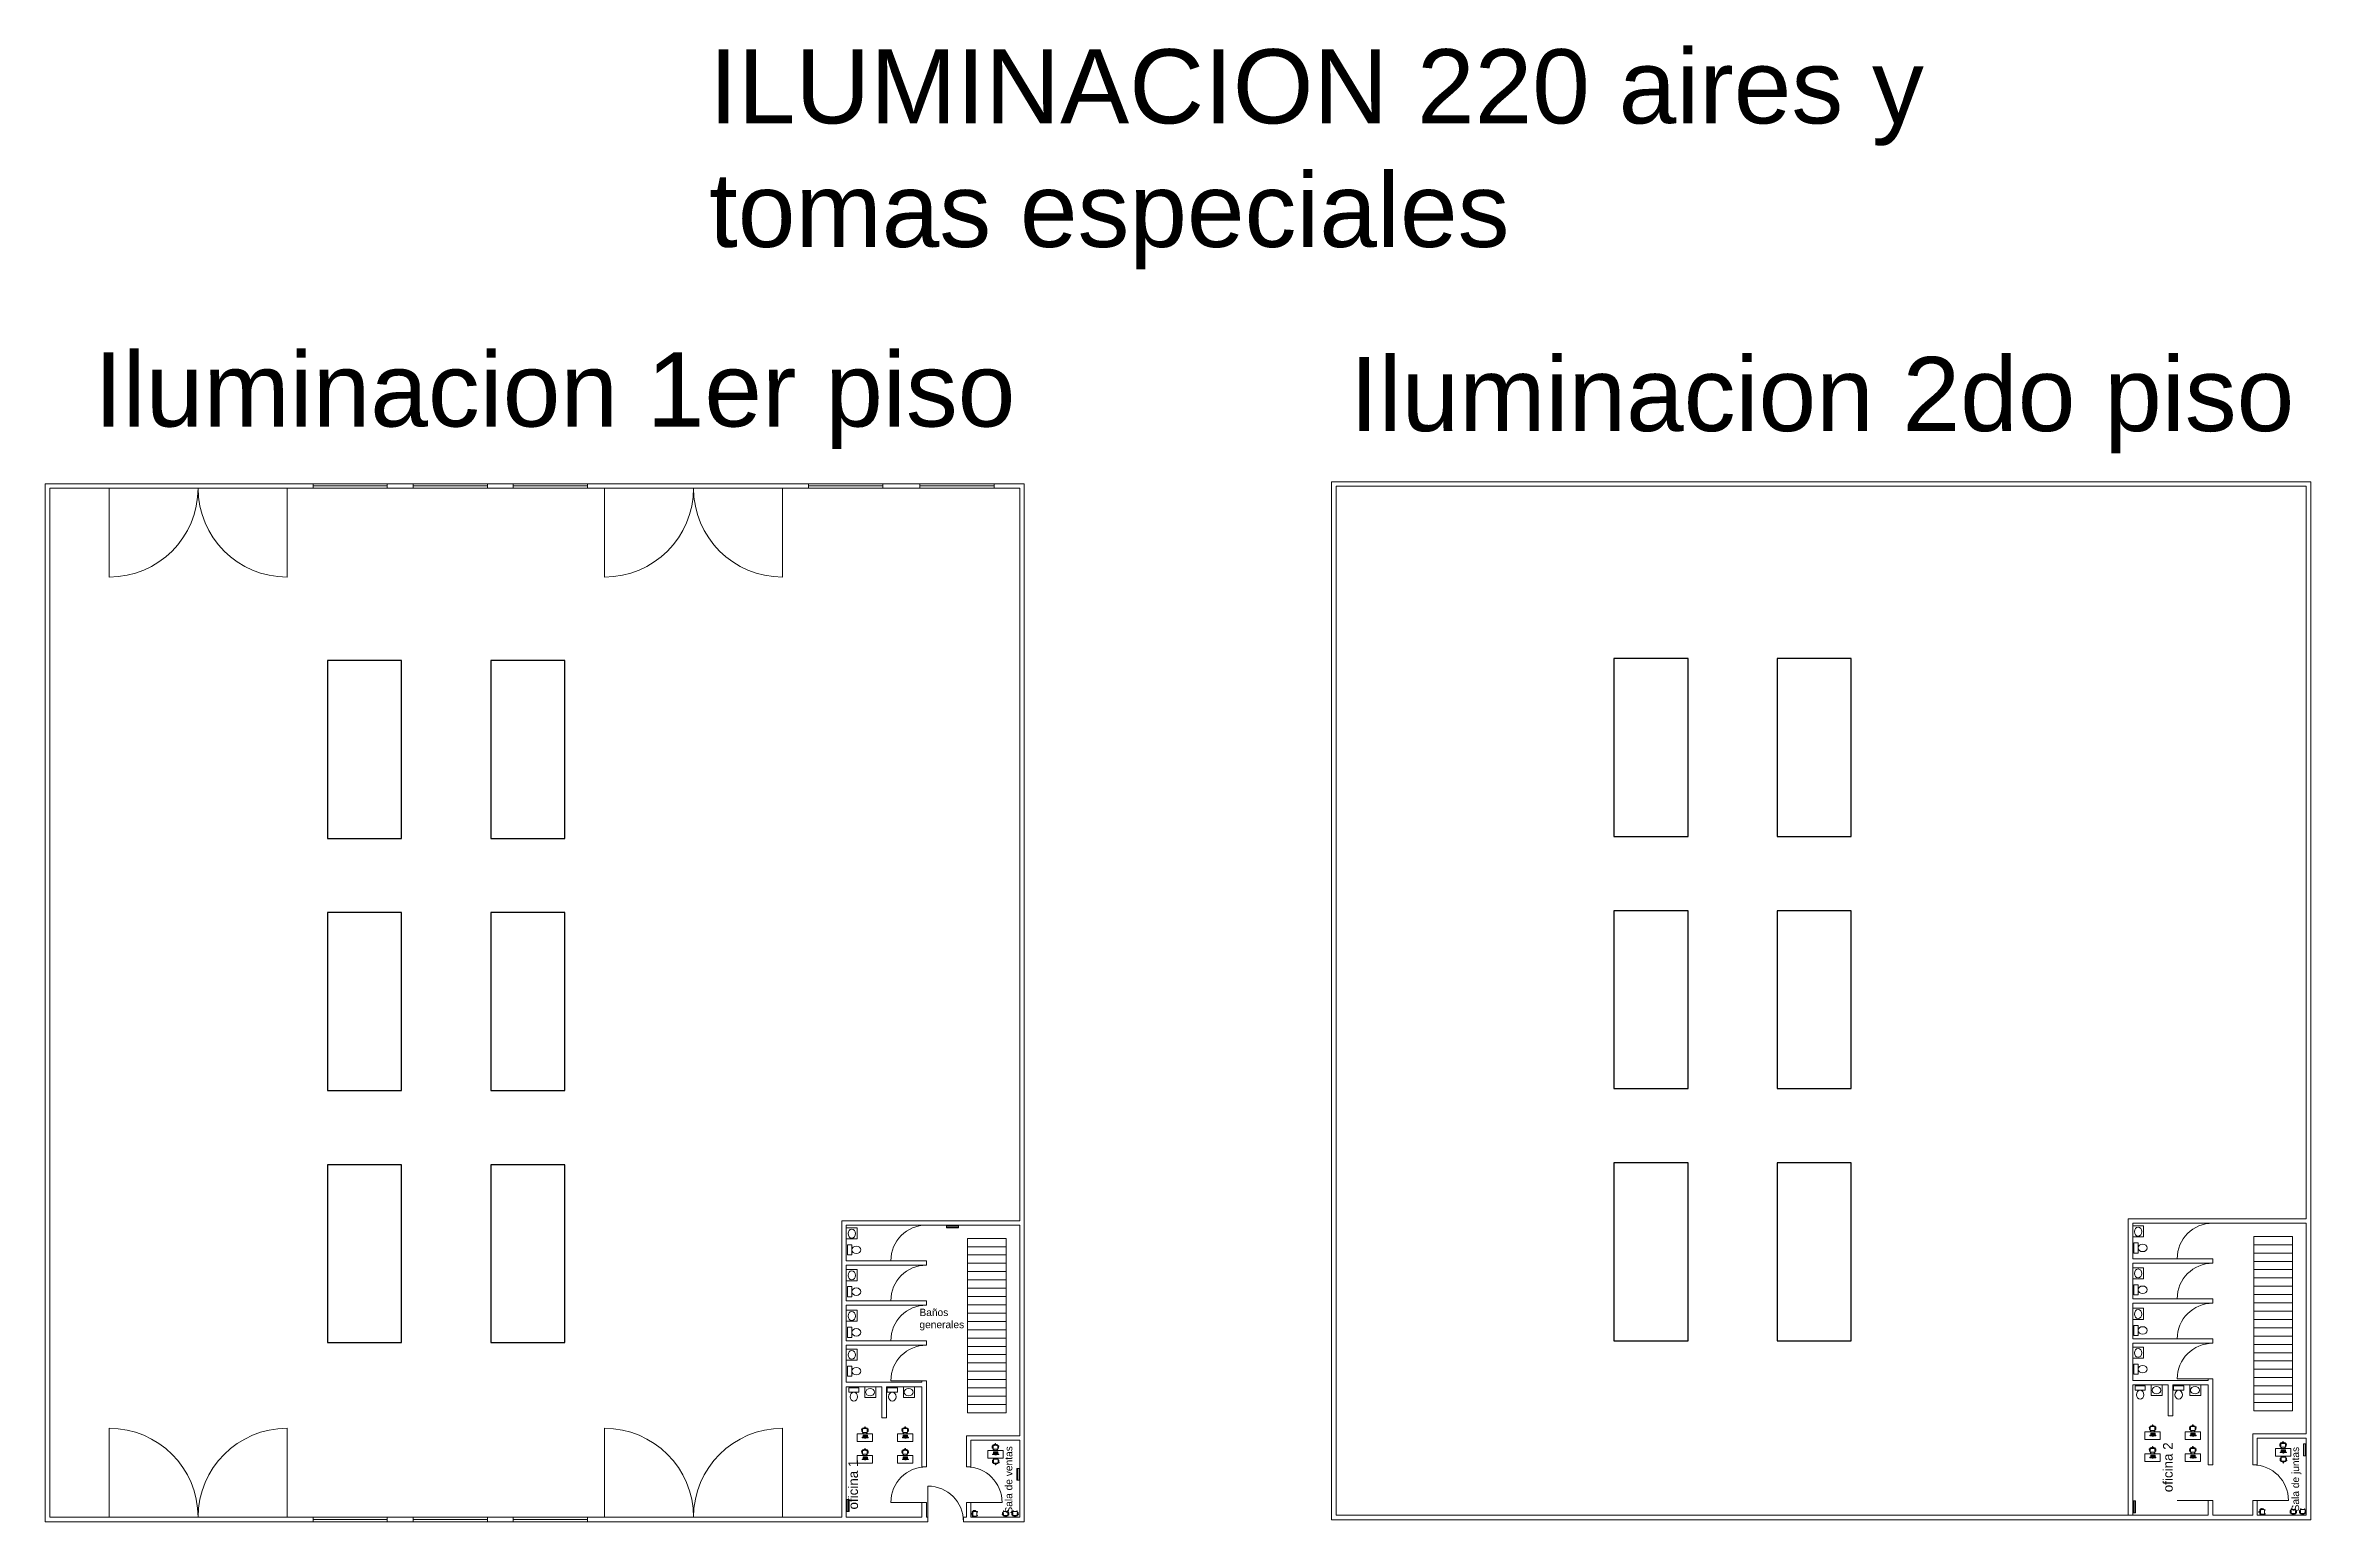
# Model space of a CAD drawing. Header units: millimetres. Extents: x -461 to 1315, y -154 to 152.
# Drawn here: x 655.5 to 731.9, y -43.5 to 6.3 of the extents above; entities that cross this region are included whole.
import ezdxf

# ---------------------------------------------------------------- set-up
doc = ezdxf.new("R2010")
doc.units = ezdxf.units.MM
for name, color, linetype, lineweight in [('A-AREA', 7, 'Continuous', 5), ('A-DOOR', 251, 'Continuous', 13), ('A-FURN', 46, 'Continuous', 13), ('A-GLAZ', 2, 'Continuous', 15), ('A-WALL', 253, 'Continuous', 15), ('C-SSWR', 3, 'Continuous', 13), ('E-LITE', 40, 'Continuous', 13), ('S-STRS', 4, 'Continuous', 13)]:
    doc.layers.add(name, color=color, linetype=linetype, lineweight=lineweight)
doc.layers.add('C-TRAL', color=212, linetype='Continuous')
doc.styles.get("Standard").update_dxf_attribs({"font": 'arial.ttf'})

msp = doc.modelspace()

# ---------------------------------------------------------------- texts
at = {"layer": 'A-AREA', "char_height": 2.5, "attachment_point": 1}
for s, insert in [('ILUMINACION 220 aires y tomas especiales', (677.894, 6.181)), ('Iluminacion 1er piso', (657.162, -4.041)), ('\\pxt10;Iluminacion 2do piso', (699.491, -4.195))]:
    msp.add_mtext_dynamic_manual_height_columns(s, width=43.74055, gutter_width=12.5, heights=[0], dxfattribs=dict(at, insert=insert))
at = {"layer": 'A-WALL', "insert": (684.986, -36.286), "char_height": 0.24578, "attachment_point": 1}
msp.add_mtext_dynamic_manual_height_columns('Baños generales', width=2.32677, gutter_width=1.229, heights=[0], dxfattribs=at)
at = {"layer": 'A-WALL', "attachment_point": 1, "rotation": 90}
for s, width, gutter_width, insert, char_height in [('Sala de ventas', 2.32677, 1.229, (687.872, -43.193), 0.24578), ('oficina 2', 1.93173, 1.615, (726.906, -42.473), 0.3231), ('Sala de juntas', 2.32677, 1.229, (731.245, -43.12), 0.24578), ('oficina 1', 1.93173, 1.615, (682.591, -43.056), 0.3231)]:
    msp.add_mtext_dynamic_manual_height_columns(s, width=width, gutter_width=gutter_width, heights=[0], dxfattribs=dict(at, insert=insert, char_height=char_height))

# ---------------------------------------------------------------- blocks, each defined once
blk = doc.blocks.new('*U119')
at = {"layer": 'E-LITE'}
for p, q in [((1106, 1404), (1187, 1404)), ((1106, 1400), (1106, 1404)), ((1187, 1400), (1106, 1400)), ((1106, 1400), (1106, 1390)), ((1106, 1390), (1186, 1390)), ((1106, 1390), (1106, 1390)), ((1106, 1385), (1106, 1390)), ((1106, 1385), (1106, 1390)), ((1106, 1385), (1186, 1385)), ((1106, 1385), (1106, 1385)), ((1106, 1385), (1106, 1385)), ((1106, 1385), (1106, 1385)), ((1106, 1385), (1106, 1385)), ((1113, 1404), (1121, 1404)), ((1113, 1403), (1113, 1404)), ((1113, 1403), (1121, 1403)), ((1113, 1402), (1113, 1403)), ((1121, 1403), (1113, 1403)), ((1121, 1402), (1113, 1402)), ((1113, 1402), (1121, 1402)), ((1113, 1402), (1113, 1402)), ((1121, 1402), (1113, 1402)), ((1121, 1404), (1129, 1404)), ((1121, 1403), (1121, 1404)), ((1121, 1404), (1121, 1403)), ((1121, 1403), (1129, 1403)), ((1121, 1402), (1121, 1403)), ((1129, 1403), (1121, 1403)), ((1121, 1403), (1121, 1402)), ((1129, 1402), (1121, 1402)), ((1121, 1402), (1129, 1402)), ((1121, 1402), (1121, 1402)), ((1129, 1402), (1121, 1402)), ((1121, 1402), (1121, 1402)), ((1129, 1404), (1129, 1403)), ((1129, 1403), (1129, 1402)), ((1129, 1402), (1129, 1402)), ((1130, 1404), (1138, 1404)), ((1130, 1403), (1130, 1404)), ((1130, 1403), (1138, 1403)), ((1130, 1402), (1130, 1403)), ((1138, 1403), (1130, 1403)), ((1138, 1402), (1130, 1402)), ((1130, 1402), (1138, 1402)), ((1130, 1402), (1130, 1402)), ((1138, 1402), (1130, 1402)), ((1138, 1404), (1138, 1403)), ((1138, 1404), (1146, 1404)), ((1138, 1403), (1138, 1404)), ((1138, 1403), (1138, 1402)), ((1138, 1403), (1146, 1403)), ((1138, 1402), (1138, 1403)), ((1146, 1403), (1138, 1403)), ((1138, 1402), (1138, 1402)), ((1146, 1402), (1138, 1402)), ((1138, 1402), (1146, 1402)), ((1138, 1402), (1138, 1402)), ((1146, 1402), (1138, 1402)), ((1146, 1404), (1146, 1403)), ((1146, 1403), (1146, 1402)), ((1146, 1402), (1146, 1402)), ((1147, 1403), (1147, 1404)), ((1147, 1404), (1155, 1404)), ((1147, 1402), (1147, 1403)), ((1147, 1403), (1155, 1403)), ((1155, 1403), (1147, 1403)), ((1155, 1402), (1147, 1402)), ((1147, 1402), (1147, 1402)), ((1147, 1402), (1155, 1402)), ((1155, 1402), (1147, 1402)), ((1155, 1403), (1155, 1404)), ((1155, 1404), (1163, 1404)), ((1155, 1404), (1155, 1403)), ((1155, 1402), (1155, 1403)), ((1155, 1403), (1163, 1403)), ((1163, 1403), (1155, 1403)), ((1155, 1403), (1155, 1402)), ((1163, 1402), (1155, 1402)), ((1155, 1402), (1155, 1402)), ((1155, 1402), (1163, 1402)), ((1163, 1402), (1155, 1402)), ((1155, 1402), (1155, 1402)), ((1163, 1404), (1163, 1403)), ((1163, 1403), (1163, 1402)), ((1163, 1402), (1163, 1402)), ((1164, 1403), (1164, 1404)), ((1164, 1404), (1172, 1404)), ((1164, 1402), (1164, 1403)), ((1164, 1403), (1172, 1403)), ((1172, 1403), (1164, 1403)), ((1172, 1402), (1164, 1402)), ((1164, 1402), (1164, 1402)), ((1164, 1402), (1172, 1402)), ((1172, 1402), (1164, 1402)), ((1172, 1404), (1172, 1403)), ((1172, 1403), (1172, 1404)), ((1172, 1404), (1180, 1404)), ((1172, 1403), (1172, 1402)), ((1172, 1402), (1172, 1403)), ((1172, 1403), (1180, 1403)), ((1180, 1403), (1172, 1403)), ((1172, 1402), (1172, 1402)), ((1180, 1402), (1172, 1402)), ((1172, 1402), (1172, 1402)), ((1172, 1402), (1180, 1402)), ((1180, 1402), (1172, 1402)), ((1180, 1404), (1180, 1403)), ((1180, 1403), (1180, 1402)), ((1180, 1402), (1180, 1402)), ((1186, 1390), (1187, 1390)), ((1186, 1390), (1186, 1385)), ((1187, 1385), (1186, 1385)), ((1186, 1385), (1187, 1385)), ((1186, 1385), (1186, 1385)), ((1187, 1400), (1187, 1404)), ((1187, 1400), (1187, 1390)), ((1187, 1385), (1187, 1390)), ((1187, 1385), (1187, 1385))]:
    blk.add_line(p, q, dxfattribs=at)
blk = doc.blocks.new('*U117')
at = {"layer": 'E-LITE', "ltscale": 2}
for p, q in [((18607, 41656), (18607, 41674)), ((18608, 41656), (18608, 41674)), ((18612, 41673), (18625, 41668)), ((18655, 41451), (18613, 41451)), ((18621, 41700), (18664, 41686)), ((18622, 41669), (18622, 41663)), ((18644, 41681), (18653, 41684)), ((18668, 41407), (18670, 41456)), ((18679, 41663), (18680, 41692)), ((18721, 41339), (18726, 41347)), ((18723, 41347), (19115, 41347)), ((18744, 41323), (18762, 41347)), ((18904, 41906), (18904, 41868)), ((18933, 41906), (18933, 41868)), ((19094, 41323), (19076, 41347)), ((19117, 41339), (19111, 41347)), ((19158, 41663), (19157, 41691)), ((19169, 41407), (19167, 41456)), ((19217, 41700), (19173, 41686)), ((19225, 41451), (19183, 41451)), ((19194, 41681), (19184, 41684)), ((19226, 41673), (19212, 41668)), ((19215, 41669), (19215, 41663)), ((19230, 41656), (19230, 41674)), ((19231, 41656), (19231, 41674))]:
    blk.add_line(p, q, dxfattribs=at)
at = {"layer": 'E-LITE'}
for p, q in [((19260, 40835), (18629, 40835)), ((18629, 40835), (18629, 40805)), ((18644, 40790), (19245, 40790)), ((18762, 41053), (18780, 41053)), ((18805, 41053), (18805, 41038)), ((18805, 41013), (18805, 40997)), ((18805, 40992), (18805, 40977)), ((18805, 40971), (18805, 40955)), ((18805, 40934), (18805, 40918)), ((18825, 41053), (18825, 41038)), ((18825, 41033), (18825, 41017)), ((18825, 41013), (18825, 40997)), ((18825, 40992), (18825, 40977)), ((18825, 40971), (18825, 40955)), ((18825, 40934), (18825, 40918)), ((18845, 41053), (18845, 41038)), ((18845, 41013), (18845, 40997)), ((18845, 40992), (18845, 40977)), ((18845, 40971), (18845, 40955)), ((18845, 40934), (18845, 40918)), ((18873, 40781), (18873, 40790)), ((18876, 40934), (18876, 40918)), ((18887, 41054), (18905, 41054)), ((18896, 40934), (18896, 40918)), ((18905, 41054), (18905, 41038)), ((18905, 41054), (18905, 41038)), ((18905, 40992), (18905, 40977)), ((18905, 40971), (18905, 40955)), ((18917, 40934), (18917, 40918)), ((18925, 41054), (18925, 41038)), ((18925, 41035), (18925, 41019)), ((18925, 41013), (18925, 40997)), ((18925, 40992), (18925, 40977)), ((18925, 40971), (18925, 40955)), ((18937, 40934), (18937, 40918)), ((18945, 41054), (18945, 41038)), ((18945, 41035), (18945, 41019)), ((18945, 41013), (18945, 40997)), ((18945, 40992), (18945, 40977)), ((18945, 40971), (18945, 40955)), ((18965, 41035), (18965, 41019)), ((18965, 41013), (18965, 40997)), ((18965, 40992), (18965, 40977)), ((18965, 40971), (18965, 40955)), ((18967, 40934), (18967, 40918)), ((18968, 41054), (18985, 41054)), ((18985, 41038), (18968, 41038)), ((18985, 41035), (18985, 41019)), ((18985, 41013), (18985, 40997)), ((18985, 40992), (18985, 40977)), ((18985, 40971), (18985, 40955)), ((18987, 40934), (18987, 40918)), ((18988, 41054), (19006, 41054)), ((19006, 41038), (18988, 41038)), ((19006, 41035), (19006, 41019)), ((19006, 41013), (19006, 40997)), ((19006, 40992), (19006, 40977)), ((19006, 40971), (19006, 40955)), ((19007, 40934), (19007, 40918)), ((19008, 41054), (19026, 41054)), ((19026, 41038), (19008, 41038)), ((19015, 40782), (19015, 40790)), ((19026, 41035), (19026, 41019)), ((19026, 41013), (19026, 40997)), ((19026, 40992), (19026, 40977)), ((19026, 40971), (19026, 40955)), ((19028, 40934), (19028, 40918)), ((19046, 41035), (19046, 41019)), ((19046, 41013), (19046, 40997)), ((19046, 40992), (19046, 40977)), ((19046, 40971), (19046, 40955)), ((19058, 40934), (19058, 40918)), ((19066, 41054), (19066, 41038)), ((19066, 41035), (19066, 41019)), ((19066, 41013), (19066, 40997)), ((19066, 40992), (19066, 40977)), ((19066, 40971), (19066, 40955)), ((19078, 40934), (19078, 40918)), ((19087, 41054), (19087, 41038)), ((19087, 41035), (19087, 41019)), ((19087, 41013), (19087, 40997)), ((19087, 40992), (19087, 40977)), ((19087, 40971), (19087, 40955)), ((19098, 40934), (19098, 40918)), ((19107, 41054), (19107, 41038)), ((19107, 41035), (19107, 41019)), ((19107, 41013), (19107, 40997)), ((19107, 40992), (19107, 40977)), ((19107, 40971), (19107, 40955)), ((19118, 40934), (19118, 40918)), ((19127, 41013), (19127, 40997)), ((19127, 40992), (19127, 40977)), ((19127, 40971), (19127, 40955))]:
    blk.add_line(p, q, dxfattribs=at)
for points in [[(19719, 41205), (19719, 40405), (18119, 40405), (18119, 41205)], [(18629, 40835), (19260, 40835), (19260, 40845), (18629, 40845)], [(18722, 41053), (18722, 41038), (18740, 41038), (18740, 41053)], [(18722, 41035), (18722, 41019), (18740, 41019), (18740, 41035)], [(18722, 41013), (18722, 40997), (18740, 40997), (18740, 41013)], [(18722, 40992), (18722, 40977), (18740, 40977), (18740, 40992)], [(18742, 41035), (18742, 41019), (18760, 41019), (18760, 41035)], [(18742, 41013), (18742, 40997), (18760, 40997), (18760, 41013)], [(18742, 40992), (18742, 40977), (18760, 40977), (18760, 40992)], [(18762, 41035), (18762, 41019), (18780, 41019), (18780, 41035)], [(18762, 41013), (18762, 40997), (18780, 40997), (18780, 41013)], [(18762, 40992), (18762, 40977), (18780, 40977), (18780, 40992)], [(18787, 41053), (18787, 41038), (18805, 41038), (18805, 41053)], [(18787, 41013), (18787, 40997), (18805, 40997), (18805, 41013)], [(18787, 40992), (18787, 40977), (18805, 40977), (18805, 40992)], [(18787, 40971), (18787, 40955), (18805, 40955), (18805, 40971)], [(18787, 40934), (18787, 40918), (18805, 40918), (18805, 40934)], [(18807, 41053), (18807, 41038), (18825, 41038), (18825, 41053)], [(18807, 41033), (18807, 41017), (18825, 41017), (18825, 41033)], [(18807, 41013), (18807, 40997), (18825, 40997), (18825, 41013)], [(18807, 40992), (18807, 40977), (18825, 40977), (18825, 40992)], [(18807, 40971), (18807, 40955), (18825, 40955), (18825, 40971)], [(18807, 40934), (18807, 40918), (18825, 40918), (18825, 40934)], [(18828, 41053), (18828, 41038), (18845, 41038), (18845, 41053)], [(18828, 41013), (18828, 40997), (18845, 40997), (18845, 41013)], [(18828, 40992), (18828, 40977), (18845, 40977), (18845, 40992)], [(18828, 40971), (18828, 40955), (18845, 40955), (18845, 40971)], [(18828, 40934), (18828, 40918), (18845, 40918), (18845, 40934)], [(18905, 41035), (18905, 41019), (18855, 41019), (18855, 41035)], [(18855, 40998), (18855, 41013), (18892, 41013), (18892, 40998)], [(18855, 40977), (18855, 40993), (18881, 40993), (18881, 40977)], [(18884, 40955), (18855, 40955), (18855, 40971), (18884, 40971)], [(18858, 40934), (18858, 40918), (18876, 40918), (18876, 40934)], [(18879, 40934), (18879, 40918), (18896, 40918), (18896, 40934)], [(18887, 41054), (18887, 41038), (18905, 41038), (18905, 41054)], [(18887, 40992), (18887, 40977), (18905, 40977), (18905, 40992)], [(18887, 40971), (18887, 40955), (18905, 40955), (18905, 40971)], [(18899, 40934), (18899, 40918), (18917, 40918), (18917, 40934)], [(18900, 40790), (18988, 40790), (18988, 40763), (18900, 40763)], [(18907, 41054), (18907, 41038), (18925, 41038), (18925, 41054)], [(18907, 41035), (18907, 41019), (18925, 41019), (18925, 41035)], [(18907, 41013), (18907, 40997), (18925, 40997), (18925, 41013)], [(18907, 40992), (18907, 40977), (18925, 40977), (18925, 40992)], [(18907, 40971), (18907, 40955), (18925, 40955), (18925, 40971)], [(18919, 40934), (18919, 40918), (18937, 40918), (18937, 40934)], [(18927, 41054), (18927, 41038), (18945, 41038), (18945, 41054)], [(18927, 41035), (18927, 41019), (18945, 41019), (18945, 41035)], [(18927, 41013), (18927, 40997), (18945, 40997), (18945, 41013)], [(18927, 40992), (18927, 40977), (18945, 40977), (18945, 40992)], [(18927, 40971), (18927, 40955), (18945, 40955), (18945, 40971)], [(18948, 41035), (18948, 41019), (18965, 41019), (18965, 41035)], [(18948, 41013), (18948, 40997), (18965, 40997), (18965, 41013)], [(18948, 40992), (18948, 40977), (18965, 40977), (18965, 40992)], [(18948, 40971), (18948, 40955), (18965, 40955), (18965, 40971)], [(18949, 40934), (18949, 40918), (18967, 40918), (18967, 40934)], [(18968, 41035), (18968, 41019), (18985, 41019), (18985, 41035)], [(18968, 41013), (18968, 40997), (18985, 40997), (18985, 41013)], [(18968, 40992), (18968, 40977), (18985, 40977), (18985, 40992)], [(18968, 40971), (18968, 40955), (18985, 40955), (18985, 40971)], [(18970, 40934), (18970, 40918), (18987, 40918), (18987, 40934)], [(18988, 41035), (18988, 41019), (19006, 41019), (19006, 41035)], [(18988, 41013), (18988, 40997), (19006, 40997), (19006, 41013)], [(18988, 40992), (18988, 40977), (19006, 40977), (19006, 40992)], [(18988, 40971), (18988, 40955), (19006, 40955), (19006, 40971)], [(18990, 40934), (18990, 40918), (19007, 40918), (19007, 40934)], [(19008, 41035), (19008, 41019), (19026, 41019), (19026, 41035)], [(19008, 41013), (19008, 40997), (19026, 40997), (19026, 41013)], [(19008, 40992), (19008, 40977), (19026, 40977), (19026, 40992)], [(19008, 40971), (19008, 40955), (19026, 40955), (19026, 40971)], [(19010, 40934), (19010, 40918), (19028, 40918), (19028, 40934)], [(19028, 41035), (19028, 41019), (19046, 41019), (19046, 41035)], [(19028, 41013), (19028, 40997), (19046, 40997), (19046, 41013)], [(19028, 40992), (19028, 40977), (19046, 40977), (19046, 40992)], [(19028, 40971), (19028, 40955), (19046, 40955), (19046, 40971)], [(19040, 40934), (19040, 40918), (19058, 40918), (19058, 40934)], [(19049, 41054), (19049, 41038), (19066, 41038), (19066, 41054)], [(19049, 41035), (19049, 41019), (19066, 41019), (19066, 41035)], [(19049, 41013), (19049, 40997), (19066, 40997), (19066, 41013)], [(19049, 40992), (19049, 40977), (19066, 40977), (19066, 40992)], [(19049, 40971), (19049, 40955), (19066, 40955), (19066, 40971)], [(19060, 40934), (19060, 40918), (19078, 40918), (19078, 40934)], [(19069, 41054), (19069, 41038), (19087, 41038), (19087, 41054)], [(19069, 41035), (19069, 41019), (19087, 41019), (19087, 41035)], [(19069, 41013), (19069, 40997), (19087, 40997), (19087, 41013)], [(19069, 40992), (19069, 40977), (19087, 40977), (19087, 40992)], [(19069, 40971), (19069, 40955), (19087, 40955), (19087, 40971)], [(19080, 40934), (19080, 40918), (19098, 40918), (19098, 40934)], [(19089, 41054), (19089, 41038), (19107, 41038), (19107, 41054)], [(19089, 41035), (19089, 41019), (19107, 41019), (19107, 41035)], [(19089, 41013), (19089, 40997), (19107, 40997), (19107, 41013)], [(19089, 40992), (19089, 40977), (19107, 40977), (19107, 40992)], [(19089, 40971), (19089, 40955), (19107, 40955), (19107, 40971)], [(19101, 40934), (19101, 40918), (19118, 40918), (19118, 40934)], [(19109, 41013), (19109, 40997), (19127, 40997), (19127, 41013)], [(19109, 40992), (19109, 40977), (19127, 40977), (19127, 40992)], [(19109, 40971), (19109, 40955), (19127, 40955), (19127, 40971)], [(19130, 41013), (19130, 40997), (19147, 40997), (19147, 41013)], [(19130, 40992), (19130, 40977), (19147, 40977), (19147, 40992)], [(19130, 40971), (19130, 40955), (19147, 40955), (19147, 40971)], [(19130, 40934), (19130, 40918), (19147, 40918), (19147, 40934)]]:
    blk.add_lwpolyline(points, close=True, dxfattribs=at)
at = {"layer": 'E-LITE', "ltscale": 2}
for points in [[(18589, 41676), (18589, 41645), (18588, 41644), (18578, 41644), (18575, 41648), (18575, 41700), (18578, 41704), (18583, 41704)], [(18595, 41645), (18590, 41645), (18590, 41675)], [(18614, 41704), (18618, 41704), (18622, 41700), (18622, 41699)], [(18712, 41299), (18712, 41269), (18711, 41267), (18701, 41267), (18697, 41271), (18697, 41324), (18701, 41327), (18706, 41327)], [(18729, 41298), (18729, 41269), (18713, 41269), (18713, 41298)], [(18745, 41324), (18745, 41271), (18741, 41267), (18731, 41267), (18730, 41269), (18730, 41299)], [(18904, 41877), (18899, 41877), (18895, 41880), (18895, 41933), (18899, 41937), (18903, 41937)], [(18933, 41877), (18939, 41877), (18942, 41880), (18942, 41933), (18939, 41937), (18934, 41937)], [(19093, 41324), (19093, 41271), (19096, 41267), (19106, 41267), (19107, 41268), (19107, 41299)], [(19125, 41298), (19125, 41268), (19108, 41268), (19108, 41298)], [(19132, 41327), (19137, 41327), (19140, 41324), (19140, 41271), (19137, 41267), (19127, 41267), (19126, 41268), (19126, 41299)], [(19224, 41704), (19219, 41704), (19215, 41700), (19215, 41699)], [(19248, 41675), (19248, 41645), (19243, 41645)], [(19255, 41704), (19259, 41704), (19263, 41700), (19263, 41647), (19259, 41644), (19250, 41644), (19249, 41645), (19249, 41675)]]:
    blk.add_lwpolyline(points, dxfattribs=at)
at = {"layer": 'E-LITE'}
for points in [[(18667, 41668), (18609, 41656)], [(18629, 40805), (18629, 40835)], [(19245, 40790), (18644, 40790)], [(18780, 41038), (18780, 41053), (18742, 41053), (18742, 41038), (18780, 41038), (18762, 41038)], [(18855, 41038), (18855, 41054), (18884, 41054), (18884, 41038), (18855, 41038)], [(18945, 41842), (18941, 41868), (18897, 41868), (18893, 41842)], [(19028, 41054), (19046, 41054), (19046, 41038), (19046, 41054), (18948, 41054), (18948, 41038), (19046, 41038), (19028, 41038)], [(19127, 41054), (19109, 41054), (19109, 41038), (19127, 41038)], [(19109, 41054), (19147, 41054), (19147, 41038), (19109, 41038)], [(19127, 41035), (19109, 41035), (19109, 41019), (19127, 41019)], [(19109, 41035), (19147, 41035), (19147, 41019), (19109, 41019)], [(19171, 41668), (19229, 41656)], [(19260, 40835), (19260, 40805)]]:
    blk.add_lwpolyline(points, dxfattribs=at)
blk.add_lwpolyline([(19171, 41050, 0.4142136), (19156, 41065), (18736, 41065, 0.4142136), (18721, 41050), (18721, 40920, 0.4142136), (18736, 40905), (19156, 40905, 0.4142136), (19171, 40920)], format="xyb", close=True, dxfattribs=at)
blk.add_lwpolyline([(19245, 40790, 0.4142136), (19260, 40805), (19260, 40835)], format="xyb", dxfattribs=at)
for centre in [(18731, 40927), (18751, 40927), (18771, 40927)]:
    blk.add_circle(centre, 2.59, dxfattribs=at)
at = {"layer": 'E-LITE', "ltscale": 2}
for centre, radius, start, end in [((18598, 41692), 19.1, 40.52447, 283.45948), ((19430, 41541), 843, 173.3476, 184.90474), ((18610, 41471), 20.1, 185.03654, 276.00474), ((18613, 41637), 19.6, 101.38427, 176.06746), ((18606, 41654), 20, 72.20154, 98.70741), ((18627, 41719), 20, 225.27654, 251.78243), ((18651, 41650), 31.9, 103.75015, 164.57903), ((18709, 41457), 234, 97.11894, 103.75015), ((18657, 41473), 22.2, 265.04182, 0.93164), ((18675, 41793), 11.1, 111.0959, 214.61874), ((18677, 41787), 11.1, 111.0959, 181.3726), ((18918, 41944), 297, 212.04452, 226.75437), ((18669, 41656), 12.1, 357.63877, 99.61074), ((18725, 41404), 57, 177.57291, 267.81851), ((18919, 41041), 801, 71.98827, 107.99568), ((18919, 41041), 794, 71.98827, 107.99568), ((24194, 41493), 5515, 178.31383, 180.20718), ((18740, 41689), 59.8, 126.26397, 177.38921), ((18721, 41316), 19.1, 112.52447, 355.45949), ((18725, 41739), 15.3, 226.96029, 245.59581), ((18704, 41351), 20, 297.27654, 323.78241), ((18919, 41061), 693, 73.19676, 106.78717), ((18760, 41311), 20, 144.20154, 170.7074), ((18919, 41925), 19.1, 328.52447, 211.45948), ((18884, 41906), 20, 0.20154, 26.70741), ((18953, 41906), 20, 153.27654, 179.78243), ((19078, 41311), 20, 9.27654, 35.78241), ((19117, 41316), 19.1, 184.52446, 67.45949), ((19112, 41404), 57, 272.16543, 2.41103), ((19133, 41351), 20, 216.20154, 242.7074), ((19113, 41739), 15.3, 294.38816, 313.02366), ((18920, 41944), 297, 313.22957, 327.93944), ((19098, 41689), 59.8, 2.59474, 54.06118), ((19169, 41656), 12.1, 80.3732, 182.3452), ((13644, 41495), 5515, 359.77676, 1.67011), ((19129, 41457), 234, 76.23381, 82.86501), ((19181, 41473), 22.2, 179.05231, 274.94213), ((19160, 41787), 11.1, 358.6113, 68.88805), ((19162, 41793), 11.1, 325.36516, 68.88805), ((19186, 41650), 31.9, 15.40493, 76.23381), ((19211, 41719), 20, 288.20154, 314.70741), ((19239, 41692), 19.1, 256.52446, 139.45948), ((19227, 41471), 20.1, 263.97921, 354.94741), ((19232, 41654), 20, 81.27654, 107.78241), ((19225, 41637), 19.6, 3.91648, 78.59968), ((18408, 41541), 843, 355.07922, 6.63635)]:
    blk.add_arc(centre, radius, start, end, dxfattribs=at)
at = {"layer": 'E-LITE'}
blk.add_arc((18644, 40805), 15, 180, 270, dxfattribs=at)
blk.add_ellipse((18944, 40781), major_axis=(-70.7, -0.3), ratio=0.422033, start_param=6.2799588, end_param=9.4843481, dxfattribs=at)
blk = doc.blocks.new('*U118')
at = {"layer": 'E-LITE', "ltscale": 2}
for p, q in [((18607, 41656), (18607, 41674)), ((18608, 41656), (18608, 41674)), ((18612, 41673), (18625, 41668)), ((18655, 41451), (18613, 41451)), ((18621, 41700), (18664, 41686)), ((18622, 41669), (18622, 41663)), ((18644, 41681), (18653, 41684)), ((18668, 41407), (18670, 41456)), ((18679, 41663), (18680, 41692)), ((18721, 41339), (18726, 41347)), ((18723, 41347), (19115, 41347)), ((18744, 41323), (18762, 41347)), ((18904, 41906), (18904, 41868)), ((18933, 41906), (18933, 41868)), ((19094, 41323), (19076, 41347)), ((19117, 41339), (19111, 41347)), ((19158, 41663), (19157, 41691)), ((19169, 41407), (19167, 41456)), ((19217, 41700), (19173, 41686)), ((19225, 41451), (19183, 41451)), ((19194, 41681), (19184, 41684)), ((19226, 41673), (19212, 41668)), ((19215, 41669), (19215, 41663)), ((19230, 41656), (19230, 41674)), ((19231, 41656), (19231, 41674))]:
    blk.add_line(p, q, dxfattribs=at)
for points in [[(18589, 41676), (18589, 41645), (18588, 41644), (18578, 41644), (18575, 41648), (18575, 41700), (18578, 41704), (18583, 41704)], [(18595, 41645), (18590, 41645), (18590, 41675)], [(18614, 41704), (18618, 41704), (18622, 41700), (18622, 41699)], [(18712, 41299), (18712, 41269), (18711, 41267), (18701, 41267), (18697, 41271), (18697, 41324), (18701, 41327), (18706, 41327)], [(18729, 41298), (18729, 41269), (18713, 41269), (18713, 41298)], [(18745, 41324), (18745, 41271), (18741, 41267), (18731, 41267), (18730, 41269), (18730, 41299)], [(18904, 41877), (18899, 41877), (18895, 41880), (18895, 41933), (18899, 41937), (18903, 41937)], [(18933, 41877), (18939, 41877), (18942, 41880), (18942, 41933), (18939, 41937), (18934, 41937)], [(19093, 41324), (19093, 41271), (19096, 41267), (19106, 41267), (19107, 41268), (19107, 41299)], [(19125, 41298), (19125, 41268), (19108, 41268), (19108, 41298)], [(19132, 41327), (19137, 41327), (19140, 41324), (19140, 41271), (19137, 41267), (19127, 41267), (19126, 41268), (19126, 41299)], [(19224, 41704), (19219, 41704), (19215, 41700), (19215, 41699)], [(19248, 41675), (19248, 41645), (19243, 41645)], [(19255, 41704), (19259, 41704), (19263, 41700), (19263, 41647), (19259, 41644), (19250, 41644), (19249, 41645), (19249, 41675)]]:
    blk.add_lwpolyline(points, dxfattribs=at)
at = {"layer": 'E-LITE'}
for points in [[(18667, 41668), (18609, 41656)], [(18945, 41842), (18941, 41868), (18897, 41868), (18893, 41842)], [(19171, 41668), (19229, 41656)]]:
    blk.add_lwpolyline(points, dxfattribs=at)
at = {"layer": 'E-LITE', "ltscale": 2}
for centre, radius, start, end in [((18598, 41692), 19.1, 40.52447, 283.45948), ((19430, 41541), 843, 173.3476, 184.90474), ((18610, 41471), 20.1, 185.03654, 276.00474), ((18613, 41637), 19.6, 101.38427, 176.06746), ((18606, 41654), 20, 72.20154, 98.70741), ((18627, 41719), 20, 225.27654, 251.78243), ((18651, 41650), 31.9, 103.75015, 164.57903), ((18709, 41457), 234, 97.11894, 103.75015), ((18657, 41473), 22.2, 265.04182, 0.93164), ((18675, 41793), 11.1, 111.0959, 214.61874), ((18677, 41787), 11.1, 111.0959, 181.3726), ((18918, 41944), 297, 212.04452, 226.75437), ((18669, 41656), 12.1, 357.63877, 99.61074), ((18725, 41404), 57, 177.57291, 267.81851), ((18919, 41041), 801, 71.98827, 107.99568), ((18919, 41041), 794, 71.98827, 107.99568), ((24194, 41493), 5515, 178.31383, 180.20718), ((18740, 41689), 59.8, 126.26397, 177.38921), ((18721, 41316), 19.1, 112.52447, 355.45949), ((18725, 41739), 15.3, 226.96029, 245.59581), ((18704, 41351), 20, 297.27654, 323.78241), ((18919, 41061), 693, 73.19676, 106.78717), ((18760, 41311), 20, 144.20154, 170.7074), ((18919, 41925), 19.1, 328.52447, 211.45948), ((18884, 41906), 20, 0.20154, 26.70741), ((18953, 41906), 20, 153.27654, 179.78243), ((19078, 41311), 20, 9.27654, 35.78241), ((19117, 41316), 19.1, 184.52446, 67.45949), ((19112, 41404), 57, 272.16543, 2.41103), ((19133, 41351), 20, 216.20154, 242.7074), ((19113, 41739), 15.3, 294.38816, 313.02366), ((18920, 41944), 297, 313.22957, 327.93944), ((19098, 41689), 59.8, 2.59474, 54.06118), ((19169, 41656), 12.1, 80.3732, 182.3452), ((13644, 41495), 5515, 359.77676, 1.67011), ((19129, 41457), 234, 76.23381, 82.86501), ((19181, 41473), 22.2, 179.05231, 274.94213), ((19160, 41787), 11.1, 358.6113, 68.88805), ((19162, 41793), 11.1, 325.36516, 68.88805), ((19186, 41650), 31.9, 15.40493, 76.23381), ((19211, 41719), 20, 288.20154, 314.70741), ((19239, 41692), 19.1, 256.52446, 139.45948), ((19227, 41471), 20.1, 263.97921, 354.94741), ((19232, 41654), 20, 81.27654, 107.78241), ((19225, 41637), 19.6, 3.91648, 78.59968), ((18408, 41541), 843, 355.07922, 6.63635)]:
    blk.add_arc(centre, radius, start, end, dxfattribs=at)

# ---------------------------------------------------------------- linework, layer by layer
at = {"layer": 'A-DOOR'}
for p, q in [((657.672, -8.617), (657.672, -11.617)), ((663.672, -8.617), (663.672, -11.617)), ((674.372, -8.617, 0.038), (674.372, -11.617, 0.038)), ((677.372, -8.617, 0.038), (677.372, -8.617, -2.962)), ((680.372, -8.617), (680.372, -11.617)), ((685.222, -34.667), (684.022, -34.667)), ((728.581, -34.602), (727.381, -34.602)), ((685.222, -36.017), (684.022, -36.017)), ((728.581, -35.952), (727.381, -35.952)), ((685.222, -37.367), (684.022, -37.367)), ((728.581, -37.302), (727.381, -37.302)), ((685.222, -38.717), (684.022, -38.717)), ((728.581, -38.652), (727.381, -38.652)), ((657.672, -43.317), (657.672, -40.317)), ((663.672, -43.317), (663.672, -40.317)), ((674.372, -43.317, 0.038), (674.372, -40.317, 0.038)), ((680.372, -43.317), (680.372, -40.317)), ((685.272, -43.467), (685.272, -42.267)), ((728.581, -42.752), (727.381, -42.752)), ((729.931, -42.752), (731.131, -42.752)), ((663.672, -43.317), (664.546, -43.317, 0.045)), ((685.222, -42.817), (684.022, -42.817)), ((686.572, -42.817), (687.772, -42.817))]:
    msp.add_line(p, q, dxfattribs=at)
for centre, radius, start, end in [((657.672, -8.617), 3, 270, 0), ((663.672, -8.617), 3, 180, 270), ((674.372, -8.617, 0.038), 3, 270, 0), ((680.372, -8.617), 3, 180, 270), ((685.222, -34.667), 1.2, 90, 180), ((728.581, -34.602), 1.2, 90, 180), ((685.222, -36.017), 1.2, 90, 180), ((728.581, -35.952), 1.2, 90, 180), ((685.222, -37.367), 1.2, 90, 180), ((728.581, -37.302), 1.2, 90, 180), ((685.222, -38.717), 1.2, 90, 180), ((728.581, -38.652), 1.2, 90, 180), ((657.672, -43.317), 3, 0, 90), ((663.672, -43.317), 3, 90, 180), ((674.372, -43.317, 0.038), 3, 0, 90), ((680.372, -43.317), 3, 90, 180), ((685.222, -42.817), 1.2, 90, 180), ((686.572, -42.817), 1.2, 0, 90), ((729.931, -42.752), 1.2, 0, 90), ((685.272, -43.467), 1.2, 0, 90)]:
    msp.add_arc(centre, radius, start, end, dxfattribs=at)
at = {"layer": 'A-FURN'}
for p, q in [((682.888, -33.557), (682.522, -33.557)), ((682.888, -33.929), (682.888, -33.557)), ((726.247, -33.491), (725.881, -33.491)), ((726.247, -33.864), (726.247, -33.491)), ((682.522, -33.929), (682.888, -33.929)), ((725.881, -33.864), (726.247, -33.864)), ((682.888, -34.967), (682.522, -34.967)), ((682.888, -35.34), (682.888, -34.967)), ((726.247, -34.902), (725.881, -34.902)), ((726.247, -35.274), (726.247, -34.902)), ((682.522, -35.34), (682.888, -35.34)), ((725.881, -35.274), (726.247, -35.274)), ((682.888, -36.338), (682.522, -36.338)), ((682.888, -36.71), (682.888, -36.338)), ((726.247, -36.272), (725.881, -36.272)), ((725.881, -36.645), (726.247, -36.645)), ((726.247, -36.645), (726.247, -36.272)), ((682.522, -36.71), (682.888, -36.71)), ((682.888, -37.645), (682.522, -37.645)), ((682.522, -38.018), (682.888, -38.018)), ((682.888, -38.018), (682.888, -37.645)), ((726.247, -37.58), (725.881, -37.58)), ((725.881, -37.952), (726.247, -37.952)), ((726.247, -37.952), (726.247, -37.58)), ((683.147, -38.917), (683.147, -39.283)), ((683.519, -39.283), (683.519, -38.917)), ((684.445, -38.917), (684.445, -39.283)), ((684.817, -39.283), (684.817, -38.917)), ((726.506, -38.852), (726.506, -39.217)), ((726.878, -39.217), (726.878, -38.852)), ((727.804, -38.852), (727.804, -39.217)), ((728.176, -39.217), (728.176, -38.852)), ((683.147, -39.283), (683.519, -39.283)), ((684.445, -39.283), (684.817, -39.283)), ((726.506, -39.217), (726.878, -39.217)), ((727.804, -39.217), (728.176, -39.217))]:
    msp.add_line(p, q, dxfattribs=at)
at = {"layer": 'A-GLAZ'}
for p, q in [((663.672, -8.617), (663.672, -8.617)), ((663.672, -8.617), (663.672, -8.617)), ((663.672, -8.617), (663.672, -8.617)), ((664.547, -8.467, 0), (664.547, -8.617, -0.023)), ((664.547, -8.467, 0), (667.047, -8.467, -0.023)), ((664.547, -8.542, -0.011), (667.047, -8.542, -0.011)), ((664.547, -8.617, -0.023), (667.047, -8.617, -0.023)), ((667.047, -8.467, -0.023), (667.047, -8.617, -0.023)), ((667.922, -8.467, 0), (667.922, -8.617, -0.023)), ((667.922, -8.467, 0), (670.422, -8.467, -0.023)), ((667.922, -8.542, -0.011), (670.422, -8.542, -0.011)), ((667.922, -8.617, -0.023), (670.422, -8.617, -0.023)), ((670.422, -8.467, -0.023), (670.422, -8.617, -0.023)), ((671.297, -8.467, -0.024), (671.297, -8.617, -0.047)), ((671.297, -8.467, -0.024), (673.797, -8.467, -0.047)), ((671.297, -8.542, -0.035), (673.797, -8.542, -0.035)), ((671.297, -8.617, -0.047), (673.797, -8.617, -0.047)), ((673.797, -8.467, -0.047), (673.797, -8.617, -0.047)), ((681.252, -8.617), (681.252, -8.467)), ((681.252, -8.467, -0.001), (683.752, -8.467, -0.024)), ((681.252, -8.542, -0.013), (683.752, -8.542, -0.013)), ((681.252, -8.617, -0.024), (683.752, -8.617, -0.024)), ((683.752, -8.467, -0.024), (683.752, -8.617, -0.024)), ((685.002, -8.617), (685.002, -8.467)), ((685.002, -8.467, -0.001), (687.502, -8.467, -0.024)), ((685.002, -8.542, -0.013), (687.502, -8.542, -0.013)), ((685.002, -8.617, -0.024), (687.502, -8.617, -0.024)), ((687.502, -8.467, -0.024), (687.502, -8.617, -0.024)), ((664.547, -43.317, 0.023), (664.547, -43.467)), ((664.547, -43.317, 0.023), (667.047, -43.317)), ((664.547, -43.392, 0.011), (667.047, -43.392, 0.011)), ((664.547, -43.467), (667.047, -43.467)), ((667.047, -43.317), (667.047, -43.467)), ((667.922, -43.317, 0.023), (667.922, -43.467)), ((667.922, -43.317, 0.023), (670.422, -43.317)), ((667.922, -43.392, 0.011), (670.422, -43.392, 0.011)), ((667.922, -43.467), (670.422, -43.467)), ((670.422, -43.317), (670.422, -43.467)), ((671.297, -43.317, -0.001), (671.297, -43.467, -0.024)), ((671.297, -43.317, -0.001), (673.797, -43.317, -0.024)), ((671.297, -43.392, -0.013), (673.797, -43.392, -0.013)), ((671.297, -43.467, -0.024), (673.797, -43.467, -0.024)), ((673.797, -43.317, -0.024), (673.797, -43.467, -0.024))]:
    msp.add_line(p, q, dxfattribs=at)
at = {"layer": 'A-WALL'}
for p, q in [((688.522, -8.467), (655.522, -8.467)), ((655.522, -8.467), (655.522, -43.467)), ((655.522, -8.467), (655.672, -8.467)), ((688.372, -8.617), (655.672, -8.617)), ((655.672, -8.617), (655.672, -43.317)), ((688.372, -33.317), (688.372, -8.617)), ((688.522, -43.467), (688.522, -8.467)), ((731.881, -8.402), (698.881, -8.402)), ((698.881, -8.402), (698.881, -43.402)), ((698.881, -8.402), (699.031, -8.402)), ((731.731, -8.552), (699.031, -8.552)), ((699.031, -8.552), (699.031, -43.252)), ((731.731, -33.252), (731.731, -8.552)), ((731.881, -43.402), (731.881, -8.402)), ((682.372, -43.317), (682.372, -33.317)), ((682.372, -33.317), (688.372, -33.317)), ((682.372, -33.317), (682.372, -33.467)), ((682.372, -33.317), (682.522, -33.317)), ((682.522, -33.467), (688.372, -33.467)), ((682.522, -33.467), (682.522, -34.667)), ((688.372, -40.567), (688.372, -33.467)), ((725.731, -43.252), (725.731, -33.252)), ((725.731, -33.252), (731.731, -33.252)), ((725.731, -33.252), (725.731, -33.402)), ((725.731, -33.252), (725.881, -33.252)), ((725.881, -33.402), (731.731, -33.402)), ((725.881, -33.402), (725.881, -34.602)), ((731.731, -40.502), (731.731, -33.402)), ((685.222, -34.667), (682.522, -34.667)), ((682.522, -34.817), (682.522, -36.017)), ((685.222, -34.817), (682.522, -34.817)), ((685.222, -34.817), (685.222, -34.667)), ((728.581, -34.602), (725.881, -34.602)), ((725.881, -34.752), (725.881, -35.952)), ((728.581, -34.752), (725.881, -34.752)), ((728.581, -34.752), (728.581, -34.602)), ((685.222, -36.017), (682.522, -36.017)), ((682.522, -36.167), (682.522, -37.367)), ((685.222, -36.167), (682.522, -36.167)), ((685.222, -36.167), (685.222, -36.017)), ((728.581, -35.952), (725.881, -35.952)), ((725.881, -36.102), (725.881, -37.302)), ((728.581, -36.102), (725.881, -36.102)), ((728.581, -36.102), (728.581, -35.952)), ((685.222, -37.367), (682.522, -37.367)), ((685.222, -37.517), (685.222, -37.367)), ((728.581, -37.302), (725.881, -37.302)), ((728.581, -37.452), (728.581, -37.302)), ((682.522, -37.517), (682.522, -38.317)), ((685.222, -37.517), (682.522, -37.517)), ((682.522, -37.592), (682.522, -37.617)), ((725.881, -37.452), (725.881, -38.252)), ((728.581, -37.452), (725.881, -37.452)), ((725.881, -37.527), (725.881, -37.552)), ((682.522, -38.467), (682.522, -38.317)), ((682.522, -38.467), (682.522, -38.767)), ((682.522, -38.767), (682.522, -38.467)), ((682.522, -38.467), (682.522, -38.767)), ((682.522, -38.767), (685.047, -38.767)), ((682.522, -38.917), (682.522, -41.167)), ((683.722, -38.917), (682.522, -38.917)), ((682.522, -43.317), (682.522, -38.917)), ((682.522, -38.917), (682.522, -39.817)), ((683.722, -39.667), (683.722, -38.917)), ((685.072, -38.917), (683.872, -38.917)), ((683.872, -39.667), (683.872, -38.917)), ((685.047, -38.767), (685.072, -38.767)), ((685.072, -38.767), (685.072, -38.717)), ((685.072, -38.717), (685.222, -38.717)), ((685.072, -38.742), (685.072, -38.717)), ((685.072, -38.917), (685.072, -39.817)), ((685.222, -39.817), (685.222, -38.717)), ((725.881, -38.402), (725.881, -38.252)), ((725.881, -38.402), (725.881, -38.702)), ((725.881, -38.702), (725.881, -38.402)), ((725.881, -38.402), (725.881, -38.702)), ((725.881, -38.702), (728.406, -38.702)), ((725.881, -38.852), (725.881, -41.102)), ((727.081, -38.852), (725.881, -38.852)), ((725.881, -43.252), (725.881, -38.852)), ((725.881, -38.852), (725.881, -39.752)), ((727.081, -39.602), (727.081, -38.852)), ((728.431, -38.852), (727.231, -38.852)), ((727.231, -39.602), (727.231, -38.852)), ((728.406, -38.702), (728.431, -38.702)), ((728.431, -38.702), (728.431, -38.652)), ((728.431, -38.652), (728.581, -38.652)), ((728.431, -38.677), (728.431, -38.652)), ((728.431, -38.852), (728.431, -39.752)), ((728.581, -39.752), (728.581, -38.652)), ((683.722, -39.667), (683.722, -39.817)), ((683.872, -39.667), (683.872, -39.817)), ((727.081, -39.602), (727.081, -39.752)), ((727.231, -39.602), (727.231, -39.752)), ((683.722, -39.817), (683.722, -39.967)), ((683.722, -39.967), (683.872, -39.967)), ((683.872, -39.817), (683.872, -39.967)), ((685.072, -41.617), (685.072, -39.817)), ((685.072, -39.817), (685.072, -41.617)), ((685.222, -39.817), (685.222, -41.617)), ((727.081, -39.752), (727.081, -39.902)), ((727.081, -39.902), (727.231, -39.902)), ((727.231, -39.752), (727.231, -39.902)), ((728.431, -41.552), (728.431, -39.752)), ((728.431, -39.752), (728.431, -41.552)), ((728.581, -39.752), (728.581, -41.552)), ((686.572, -40.717), (686.572, -40.567)), ((686.572, -40.567), (688.372, -40.567)), ((686.572, -40.567), (686.722, -40.567)), ((686.572, -41.017), (686.572, -40.717)), ((686.572, -41.017), (686.572, -41.617)), ((686.722, -40.717), (688.372, -40.717)), ((686.722, -41.317), (686.722, -40.717)), ((688.372, -41.167), (688.372, -40.717)), ((688.372, -41.317), (688.372, -41.167)), ((729.931, -40.652), (729.931, -40.502)), ((729.931, -40.502), (731.731, -40.502)), ((729.931, -40.502), (730.081, -40.502)), ((729.931, -40.952), (729.931, -40.652)), ((729.931, -40.952), (729.931, -41.552)), ((730.081, -40.652), (731.731, -40.652)), ((730.081, -41.252), (730.081, -40.652)), ((731.731, -43.252), (731.731, -40.652)), ((682.522, -41.317), (682.522, -43.317)), ((685.222, -41.617), (685.072, -41.617)), ((686.572, -41.617), (686.722, -41.617)), ((686.722, -41.317), (686.722, -41.617)), ((688.372, -43.317), (688.372, -41.317)), ((725.881, -41.252), (725.881, -43.252)), ((728.581, -41.552), (728.431, -41.552)), ((729.931, -41.552), (730.081, -41.552)), ((730.081, -41.252), (730.081, -41.552)), ((728.431, -43.252), (728.431, -42.752)), ((728.431, -42.752), (728.431, -43.252)), ((728.581, -42.752), (728.431, -42.752)), ((728.581, -42.752), (728.581, -43.252)), ((729.931, -43.252), (729.931, -42.752)), ((729.931, -42.752), (730.081, -42.752)), ((730.081, -42.752), (730.081, -43.252)), ((655.522, -43.467), (685.272, -43.467)), ((663.885, -43.317), (655.672, -43.317)), ((663.885, -43.317), (682.372, -43.317)), ((682.522, -43.317), (685.072, -43.317)), ((685.072, -43.317), (685.072, -42.817)), ((685.072, -42.817), (685.072, -43.317)), ((685.222, -42.817), (685.072, -42.817)), ((685.222, -42.817), (685.222, -43.317)), ((685.222, -43.317), (685.272, -43.317)), ((685.272, -43.317), (685.222, -43.317)), ((685.222, -43.317), (685.272, -43.317)), ((685.222, -43.317), (685.272, -43.317)), ((685.272, -43.317), (685.272, -43.467)), ((686.472, -43.317), (686.572, -43.317)), ((686.572, -43.317), (686.472, -43.317)), ((686.572, -43.317), (686.472, -43.317)), ((686.472, -43.317), (686.472, -43.467)), ((686.472, -43.467), (688.522, -43.467)), ((686.572, -43.317), (686.572, -42.817)), ((686.572, -42.817), (686.722, -42.817)), ((686.722, -42.817), (686.722, -43.317)), ((686.722, -43.317), (688.372, -43.317)), ((688.372, -43.317), (686.722, -43.317)), ((688.372, -43.317), (686.722, -43.317)), ((698.881, -43.402), (728.631, -43.402)), ((698.881, -43.402), (728.631, -43.402)), ((707.244, -43.252), (699.031, -43.252)), ((707.244, -43.252), (728.431, -43.252)), ((725.881, -43.252), (728.431, -43.252)), ((728.581, -43.252), (728.631, -43.252)), ((728.631, -43.252), (729.831, -43.252)), ((728.631, -43.402), (729.831, -43.402)), ((729.831, -43.252), (729.931, -43.252)), ((729.831, -43.402), (731.881, -43.402)), ((729.831, -43.402), (731.881, -43.402)), ((730.081, -43.252), (731.731, -43.252)), ((731.881, -43.402), (731.731, -43.402))]:
    msp.add_line(p, q, dxfattribs=at)
at = {"layer": 'C-SSWR'}
for points in [[(682.558, -34.473), (682.708, -34.473), (682.708, -34.13), (682.558, -34.13)], [(725.917, -34.408), (726.067, -34.408), (726.067, -34.065), (725.917, -34.065)], [(682.558, -35.883), (682.708, -35.883), (682.708, -35.541), (682.558, -35.541)], [(725.917, -35.818), (726.067, -35.818), (726.067, -35.475), (725.917, -35.475)], [(682.558, -37.254), (682.708, -37.254), (682.708, -36.911), (682.558, -36.911)], [(725.917, -37.189), (726.067, -37.189), (726.067, -36.846), (725.917, -36.846)], [(725.917, -38.496), (726.067, -38.496), (726.067, -38.153), (725.917, -38.153)], [(682.558, -38.561), (682.708, -38.561), (682.708, -38.219), (682.558, -38.219)], [(725.962, -38.887), (725.962, -39.037), (726.305, -39.037), (726.305, -38.887)], [(727.26, -38.887), (727.26, -39.037), (727.603, -39.037), (727.603, -38.887)], [(682.603, -38.953), (682.603, -39.103), (682.946, -39.103), (682.946, -38.953)], [(683.901, -38.953), (683.901, -39.103), (684.244, -39.103), (684.244, -38.953)]]:
    msp.add_lwpolyline(points, close=True, dxfattribs=at)
for centre, major_axis in [((726.064, -33.686), (0, 0.15)), ((682.705, -33.752), (0, 0.15)), ((682.858, -34.302), (-0.15, 0)), ((726.217, -34.236), (-0.15, 0)), ((682.705, -35.162), (0, 0.15)), ((726.064, -35.096), (0, 0.15)), ((682.858, -35.712), (-0.15, 0)), ((726.217, -35.646), (-0.15, 0)), ((682.705, -36.533), (0, 0.15)), ((726.064, -36.467), (0, 0.15)), ((682.858, -37.083), (-0.15, 0)), ((726.217, -37.017), (-0.15, 0)), ((682.705, -37.84), (0, 0.15)), ((726.064, -37.774), (0, 0.15)), ((682.858, -38.39), (-0.15, 0)), ((726.217, -38.324), (-0.15, 0)), ((726.684, -39.034), (0.15, 0)), ((727.982, -39.034), (0.15, 0)), ((682.774, -39.253), (0, 0.15)), ((683.324, -39.1), (0.15, 0)), ((684.072, -39.253), (0, 0.15)), ((684.622, -39.1), (0.15, 0)), ((726.134, -39.187), (0, 0.15)), ((727.432, -39.187), (0, 0.15))]:
    msp.add_ellipse(centre, major_axis=major_axis, ratio=0.833333, dxfattribs=at)
at = {"layer": 'C-TRAL'}
for p, q in [((667.534, -14.431, 0.046), (665.034, -14.431, 0.046)), ((665.034, -14.431, 0.046), (665.034, -20.431, 0.046)), ((667.534, -20.431, 0.046), (667.534, -14.431, 0.046)), ((673.034, -14.431, 0.046), (670.534, -14.431, 0.046)), ((670.534, -14.431, 0.046), (670.534, -20.431, 0.046)), ((673.034, -20.431, 0.046), (673.034, -14.431, 0.046)), ((710.893, -14.365, 0.046), (708.393, -14.365, 0.046)), ((708.393, -14.365, 0.046), (708.393, -20.365, 0.046)), ((710.893, -20.365, 0.046), (710.893, -14.365, 0.046)), ((716.393, -14.365, 0.046), (713.893, -14.365, 0.046)), ((713.893, -14.365, 0.046), (713.893, -20.365, 0.046)), ((716.393, -20.365, 0.046), (716.393, -14.365, 0.046)), ((665.034, -20.431, 0.046), (667.534, -20.431, 0.046)), ((670.534, -20.431, 0.046), (673.034, -20.431, 0.046)), ((708.393, -20.365, 0.046), (710.893, -20.365, 0.046)), ((713.893, -20.365, 0.046), (716.393, -20.365, 0.046)), ((710.893, -22.865, 0.023), (708.393, -22.865, 0.023)), ((708.393, -22.865, 0.023), (708.393, -28.865, 0.023)), ((710.893, -28.865, 0.023), (710.893, -22.865, 0.023)), ((716.393, -22.865, 0.023), (713.893, -22.865, 0.023)), ((713.893, -22.865, 0.023), (713.893, -28.865, 0.023)), ((716.393, -28.865, 0.023), (716.393, -22.865, 0.023)), ((667.534, -22.931, 0.023), (665.034, -22.931, 0.023)), ((665.034, -22.931, 0.023), (665.034, -28.931, 0.023)), ((667.534, -28.931, 0.023), (667.534, -22.931, 0.023)), ((673.034, -22.931, 0.023), (670.534, -22.931, 0.023)), ((670.534, -22.931, 0.023), (670.534, -28.931, 0.023)), ((673.034, -28.931, 0.023), (673.034, -22.931, 0.023)), ((665.034, -28.931, 0.023), (667.534, -28.931, 0.023)), ((670.534, -28.931, 0.023), (673.034, -28.931, 0.023)), ((708.393, -28.865, 0.023), (710.893, -28.865, 0.023)), ((713.893, -28.865, 0.023), (716.393, -28.865, 0.023)), ((667.534, -31.43), (665.034, -31.43)), ((665.034, -31.43), (665.034, -37.43)), ((667.534, -37.43), (667.534, -31.43)), ((673.034, -31.43), (670.534, -31.43)), ((670.534, -31.43), (670.534, -37.43)), ((673.034, -37.43), (673.034, -31.43)), ((710.893, -31.365), (708.393, -31.365)), ((708.393, -31.365), (708.393, -37.365)), ((710.893, -37.365), (710.893, -31.365)), ((716.393, -31.365), (713.893, -31.365)), ((713.893, -31.365), (713.893, -37.365)), ((716.393, -37.365), (716.393, -31.365)), ((708.393, -37.365), (710.893, -37.365)), ((713.893, -37.365), (716.393, -37.365)), ((665.034, -37.43), (667.534, -37.43)), ((670.534, -37.43), (673.034, -37.43))]:
    msp.add_line(p, q, dxfattribs=at)
at = {"layer": 'S-STRS'}
for p, q in [((687.907, -33.914), (686.607, -33.914)), ((686.607, -33.914), (686.607, -39.794)), ((686.607, -34.194), (687.907, -34.194)), ((687.907, -39.794), (687.907, -33.914)), ((731.266, -33.848), (729.966, -33.848)), ((729.966, -33.848), (729.966, -39.728)), ((729.966, -34.128), (731.266, -34.128)), ((731.266, -39.728), (731.266, -33.848)), ((687.907, -34.474), (686.607, -34.474)), ((686.607, -34.754), (687.907, -34.754)), ((687.907, -35.034), (686.607, -35.034)), ((687.907, -34.754), (687.907, -35.034)), ((731.266, -34.408), (729.966, -34.408)), ((729.966, -34.688), (731.266, -34.688)), ((731.266, -34.968), (729.966, -34.968)), ((731.266, -34.688), (731.266, -34.968)), ((686.607, -35.314), (687.907, -35.314)), ((687.907, -35.594), (686.607, -35.594)), ((686.607, -35.874), (687.907, -35.874)), ((729.966, -35.248), (731.266, -35.248)), ((731.266, -35.528), (729.966, -35.528)), ((729.966, -35.808), (731.266, -35.808)), ((687.907, -36.154), (686.607, -36.154)), ((686.607, -36.434), (687.907, -36.434)), ((731.266, -36.088), (729.966, -36.088)), ((729.966, -36.368), (731.266, -36.368)), ((731.266, -36.648), (729.966, -36.648)), ((687.907, -36.714), (686.607, -36.714)), ((686.607, -36.994), (687.907, -36.994)), ((687.907, -37.274), (686.607, -37.274)), ((729.966, -36.928), (731.266, -36.928)), ((731.266, -37.208), (729.966, -37.208)), ((686.607, -37.554), (687.907, -37.554)), ((687.907, -37.834), (686.607, -37.834)), ((686.607, -38.114), (687.907, -38.114)), ((729.966, -37.488), (731.266, -37.488)), ((731.266, -37.768), (729.966, -37.768)), ((729.966, -38.048), (731.266, -38.048)), ((687.907, -38.394), (686.607, -38.394)), ((686.607, -38.674), (687.907, -38.674)), ((731.266, -38.328), (729.966, -38.328)), ((729.966, -38.608), (731.266, -38.608)), ((731.266, -38.888), (729.966, -38.888)), ((687.907, -38.954), (686.607, -38.954)), ((686.607, -39.234), (687.907, -39.234)), ((687.907, -39.514), (686.607, -39.514)), ((729.966, -39.168), (731.266, -39.168)), ((731.266, -39.448), (729.966, -39.448)), ((686.607, -39.794), (687.907, -39.794)), ((729.966, -39.728), (731.266, -39.728))]:
    msp.add_line(p, q, dxfattribs=at)

# ---------------------------------------------------------------- block references
at = {"layer": 'E-LITE'}
for name, p, xscale, yscale, zscale in [('*U119', (680.389, -40.463), 0.004982751380907579, 0.004982751380907579, 0.004982751380907579), ('*U117', (677.011, -53.871), 0.0003244187475544769, 0.0003244187475544769, 0.0003244187475544769), ('*U117', (678.368, -53.871), 0.0003244187475544769, 0.0003244187475544769, 0.0003244187475544769), ('*U117', (720.415, -53.805), 0.0003244187475544769, 0.0003244187475544769, 0.0003244187475544769), ('*U117', (721.771, -53.805), 0.0003244187475544769, 0.0003244187475544769, 0.0003244187475544769), ('*U117', (677.011, -54.606), 0.0003244187475544769, 0.0003244187475544769, 0.0003244187475544769), ('*U117', (678.368, -54.606), 0.0003244187475544769, 0.0003244187475544769, 0.0003244187475544769), ('*U117', (681.41, -54.437), 0.0003244187475544769, 0.0003244187475544769, 0.0003244187475544769), ('*U117', (720.415, -54.541), 0.0003244187475544769, 0.0003244187475544769, 0.0003244187475544769), ('*U117', (721.771, -54.541), 0.0003244187475544769, 0.0003244187475544769, 0.0003244187475544769), ('*U117', (724.813, -54.371), 0.0003244187475544769, 0.0003244187475544769, 0.0003244187475544769)]:
    msp.add_blockref(name, p, dxfattribs=dict(at, xscale=xscale, yscale=yscale, zscale=zscale))
for name, p, xscale, yscale, zscale, rotation in [('*U119', (738.631, -46.76), 0.004982751380907579, 0.004982751380907579, 0.004982751380907579, 89.99999999999999), ('*U118', (693.708, -27.92), 0.0003250540986058216, 0.0003250540986058216, 0.0003250540986058216, 180), ('*U119', (695.269, -47.583), 0.004982751380907579, 0.004982751380907579, 0.004982751380907579, 90.00000000000001), ('*U118', (737.111, -27.854), 0.0003250540986058216, 0.0003250540986058216, 0.0003250540986058216, 180), ('*U119', (675.622, -37.208), 0.004982751380907579, 0.004982751380907579, 0.004982751380907579, 270), ('*U118', (700.356, -49.35), 0.0003250540986058216, 0.0003250540986058216, 0.0003250540986058216, 90.00000000000001), ('*U118', (694.042, -29.683), 0.0003250540986058216, 0.0003250540986058216, 0.0003250540986058216, 180), ('*U118', (694.358, -29.683), 0.0003250540986058216, 0.0003250540986058216, 0.0003250540986058216, 180), ('*U119', (718.982, -37.255), 0.004982751380907579, 0.004982751380907579, 0.004982751380907579, 270), ('*U118', (743.76, -49.285), 0.0003250540986058216, 0.0003250540986058216, 0.0003250540986058216, 90.00000000000001), ('*U118', (737.446, -29.617), 0.0003250540986058216, 0.0003250540986058216, 0.0003250540986058216, 180), ('*U118', (737.762, -29.617), 0.0003250540986058216, 0.0003250540986058216, 0.0003250540986058216, 180)]:
    msp.add_blockref(name, p, dxfattribs=dict(at, xscale=xscale, yscale=yscale, zscale=zscale, rotation=rotation))

msp.set_redraw_order([(e.dxf.handle, doc.entitydb.next_handle()) for e in msp.query("TEXT MTEXT ATTDEF DIMENSION ARC_DIMENSION")])  # texts and dimensions are drawn at this point

doc.saveas('drawing.dxf')
